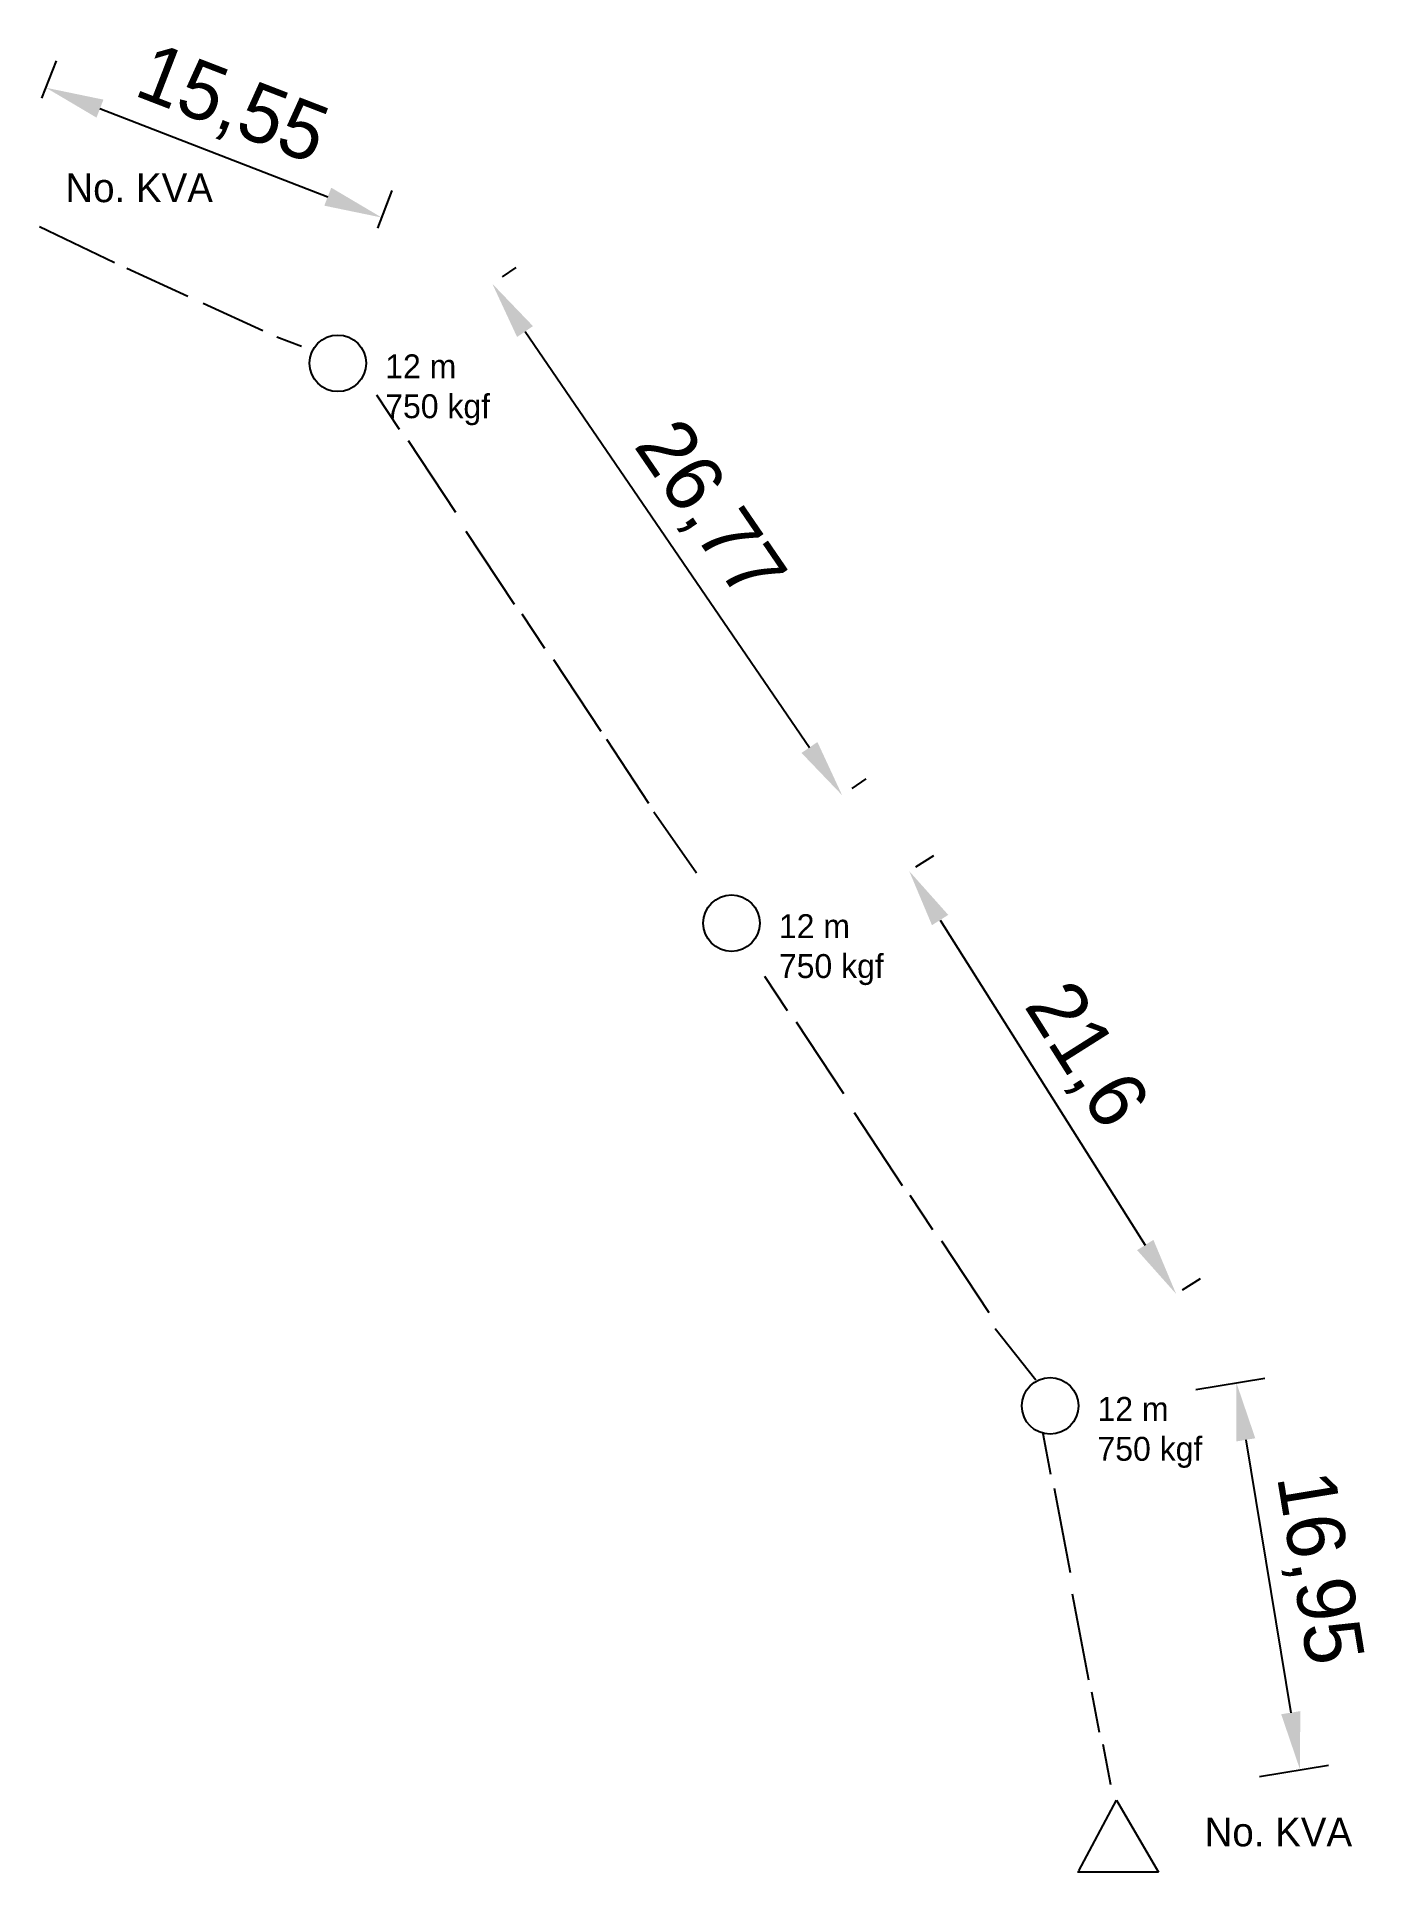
# Model space of a CAD drawing. Header units: millimetres. Extents: x -3588 to 75209, y -3737 to 38254.
# Drawn here: x 43080.6 to 43138.2, y 16151.7 to 16231 of the extents above; entities that cross this region are included whole.
import ezdxf

# ---------------------------------------------------------------- set-up
doc = ezdxf.new("R2010")
doc.units = ezdxf.units.MM
doc.dimstyles.new('ISO-25', dxfattribs={"dimtxt": 2.5, "dimasz": 2.5, "dimexe": 1.25, "dimexo": 0.625, "dimtad": 1, "dimtxsty": 'Standard', "dimcen": 2.5, "dimadec": 0, "dimazin": 0, "dimtfac": 1, "dimtmove": 0, "dimatfit": 3, "dimfxl": 1, "dimarcsym": 0})

msp = doc.modelspace()

# ---------------------------------------------------------------- texts
at = {"color": 10, "attachment_point": 1}
for s, width, gutter_width, insert, char_height in [('No. KVA', 17.75852, 6.215, (43081.815, 16225.063), 1.243), ('12 m^J750 kgf ', 21.10344, 5.166, (43095.634, 16217.243), 1.03321), ('12 m^J750 kgf ', 21.10344, 5.166, (43112.644, 16193.057), 1.03321), ('12 m^J750 kgf ', 21.10344, 5.166, (43126.409, 16172.201), 1.03321), ('No. KVA', 17.75852, 6.215, (43131.038, 16154.032), 1.243)]:
    msp.add_mtext_dynamic_manual_height_columns(s, width=width, gutter_width=gutter_width, heights=[0], dxfattribs=dict(at, insert=insert, char_height=char_height))

# ---------------------------------------------------------------- blocks, each defined once
blk = doc.blocks.new('*D479')
at = {"color": 0, "lineweight": -2, "transparency": 16777216}
for p, q in [((43080.801, 16228.306), (43081.428, 16229.929)), ((43083.309, 16227.861), (43093.153, 16224.056)), ((43095.308, 16222.698), (43095.935, 16224.321))]:
    blk.add_line(p, q, dxfattribs=at)
at = {"color": 0, "transparency": 16777216}
for points in [[(43083.459, 16228.25), (43083.159, 16227.473), (43080.977, 16228.763)], [(43093.303, 16224.445), (43093.002, 16223.668), (43095.484, 16223.155)]]:
    blk.add_solid(points, dxfattribs=at)
at = {"layer": 'Defpoints', "color": 0, "transparency": 16777216}
for p in [(43080.575, 16227.723), (43095.484, 16223.155), (43095.082, 16222.115)]:
    blk.add_point(p, dxfattribs=at)
at = {"color": 0, "transparency": 16777216, "insert": (43088.982, 16227.902), "char_height": 2.5, "attachment_point": 5, "rotation": 338.86536}
blk.add_mtext('15,55', dxfattribs=at)
blk = doc.blocks.new('*D480')
at = {"color": 0, "lineweight": -2, "transparency": 16777216}
for p, q in [((43100.696, 16220.591), (43101.295, 16221)), ((43101.674, 16218.231), (43113.965, 16200.262)), ((43115.809, 16198.494), (43116.408, 16198.904))]:
    blk.add_line(p, q, dxfattribs=at)
at = {"color": 0, "transparency": 16777216}
for points in [[(43102.018, 16218.466), (43101.331, 16217.995), (43100.263, 16220.294)], [(43114.309, 16200.497), (43113.621, 16200.026), (43115.376, 16198.198)]]:
    blk.add_solid(points, dxfattribs=at)
at = {"layer": 'Defpoints', "color": 0, "transparency": 16777216}
for p in [(43100.18, 16220.238), (43115.294, 16198.142), (43115.376, 16198.198)]:
    blk.add_point(p, dxfattribs=at)
at = {"color": 0, "transparency": 16777216, "insert": (43109.539, 16210.422), "char_height": 2.5, "attachment_point": 5, "rotation": 304.37111}
blk.add_mtext('26,77', dxfattribs=at)
blk = doc.blocks.new('*D481')
at = {"color": 0, "lineweight": -2, "transparency": 16777216}
for p, q in [((43118.556, 16195.098), (43119.332, 16195.588)), ((43119.61, 16192.806), (43128.474, 16178.766)), ((43130.089, 16176.83), (43130.865, 16177.319))]:
    blk.add_line(p, q, dxfattribs=at)
at = {"color": 0, "transparency": 16777216}
for points in [[(43119.962, 16193.029), (43119.258, 16192.584), (43118.275, 16194.92)], [(43128.826, 16178.989), (43128.121, 16178.544), (43129.808, 16176.652)]]:
    blk.add_solid(points, dxfattribs=at)
at = {"layer": 'Defpoints', "color": 0, "transparency": 16777216}
for p in [(43118.028, 16194.764), (43129.561, 16176.496), (43129.808, 16176.652)]:
    blk.add_point(p, dxfattribs=at)
at = {"color": 0, "transparency": 16777216, "insert": (43125.803, 16186.898), "char_height": 2.5, "attachment_point": 5, "rotation": 302.26495}
blk.add_mtext('21,6', dxfattribs=at)
blk = doc.blocks.new('*D482')
at = {"color": 0, "lineweight": -2, "transparency": 16777216}
for p, q in [((43130.659, 16172.527), (43133.646, 16173.018)), ((43132.818, 16170.348), (43134.758, 16158.561)), ((43133.411, 16155.806), (43136.397, 16156.298))]:
    blk.add_line(p, q, dxfattribs=at)
at = {"color": 0, "transparency": 16777216}
for points in [[(43133.229, 16170.416), (43132.407, 16170.281), (43132.412, 16172.815)], [(43135.169, 16158.629), (43134.347, 16158.494), (43135.164, 16156.095)]]:
    blk.add_solid(points, dxfattribs=at)
at = {"layer": 'Defpoints', "color": 0, "transparency": 16777216}
for p in [(43130.043, 16172.425), (43135.164, 16156.095), (43132.794, 16155.705)]:
    blk.add_point(p, dxfattribs=at)
at = {"color": 0, "transparency": 16777216, "insert": (43135.844, 16164.793), "char_height": 2.5, "attachment_point": 5, "rotation": 279.34438}
blk.add_mtext('16,95', dxfattribs=at)

# ---------------------------------------------------------------- dimensions: what is measured, and where the dimension line sits
at = {"color": 1}
for p1, p2, distance, picture, middle in [((43080.575, 16227.723), (43095.082, 16222.115), 1.115, '*D479', (43088.982, 16227.902)), ((43100.18, 16220.238), (43115.294, 16198.142), 0.1, '*D480', (43109.539, 16210.422)), ((43118.028, 16194.764), (43129.561, 16176.496), 0.293, '*D481', (43125.803, 16186.898)), ((43130.0425, 16172.4254), (43132.7939, 16155.7046), 2.4016, '*D482', (43135.8436, 16164.7932))]:
    dim = msp.add_aligned_dim(p1=p1, p2=p2, distance=distance, dimstyle='ISO-25', dxfattribs=at)
    dim.commit()
    dim.dimension.update_dxf_attribs({"geometry": picture, "text_midpoint": middle})

# ---------------------------------------------------------------- linework, layer by layer
at = {"color": 1}
for p, q in [((43080.694, 16222.768), (43083.939, 16221.217)), ((43084.474, 16220.971), (43087.109, 16219.765)), ((43087.763, 16219.45), (43090.339, 16218.275)), ((43090.955, 16217.995), (43092.019, 16217.603)), ((43105.199, 16200.625), (43107.005, 16197.85)), ((43107.236, 16197.48), (43109.087, 16194.844)), ((43121.984, 16175.156), (43123.749, 16172.942))]:
    msp.add_line(p, q, dxfattribs=at)
at = {"color": 10}
for p, q in [((43096.251, 16214), (43095.27, 16215.485)), ((43098.684, 16210.416), (43096.64, 16213.51)), ((43101.218, 16206.439), (43099.134, 16209.594)), ((43102.525, 16204.541), (43101.545, 16206.025)), ((43104.958, 16200.956), (43102.914, 16204.051)), ((43113.02, 16188.885), (43112.04, 16190.369)), ((43115.454, 16185.3), (43113.409, 16188.395)), ((43117.988, 16181.324), (43115.904, 16184.478)), ((43119.295, 16179.425), (43118.314, 16180.91)), ((43121.728, 16175.841), (43119.684, 16178.936)), ((43124.39, 16168.856), (43124.063, 16170.605)), ((43125.24, 16164.609), (43124.558, 16168.254)), ((43126.032, 16159.96), (43125.336, 16163.676)), ((43126.499, 16157.703), (43126.172, 16159.452)), ((43126.99, 16155.441), (43126.662, 16157.19)), ((43125.604, 16151.732), (43127.231, 16154.787)), ((43127.231, 16154.787), (43129.052, 16151.667)), ((43129.052, 16151.667), (43125.551, 16151.667))]:
    msp.add_line(p, q, dxfattribs=at)
for centre in [(43093.586, 16216.859), (43110.596, 16192.673), (43124.361, 16171.816)]:
    msp.add_circle(centre, 1.222, dxfattribs=at)

msp.set_redraw_order([(e.dxf.handle, doc.entitydb.next_handle()) for e in msp.query("TEXT MTEXT ATTDEF DIMENSION ARC_DIMENSION")])  # texts and dimensions are drawn at this point

doc.saveas('drawing.dxf')
